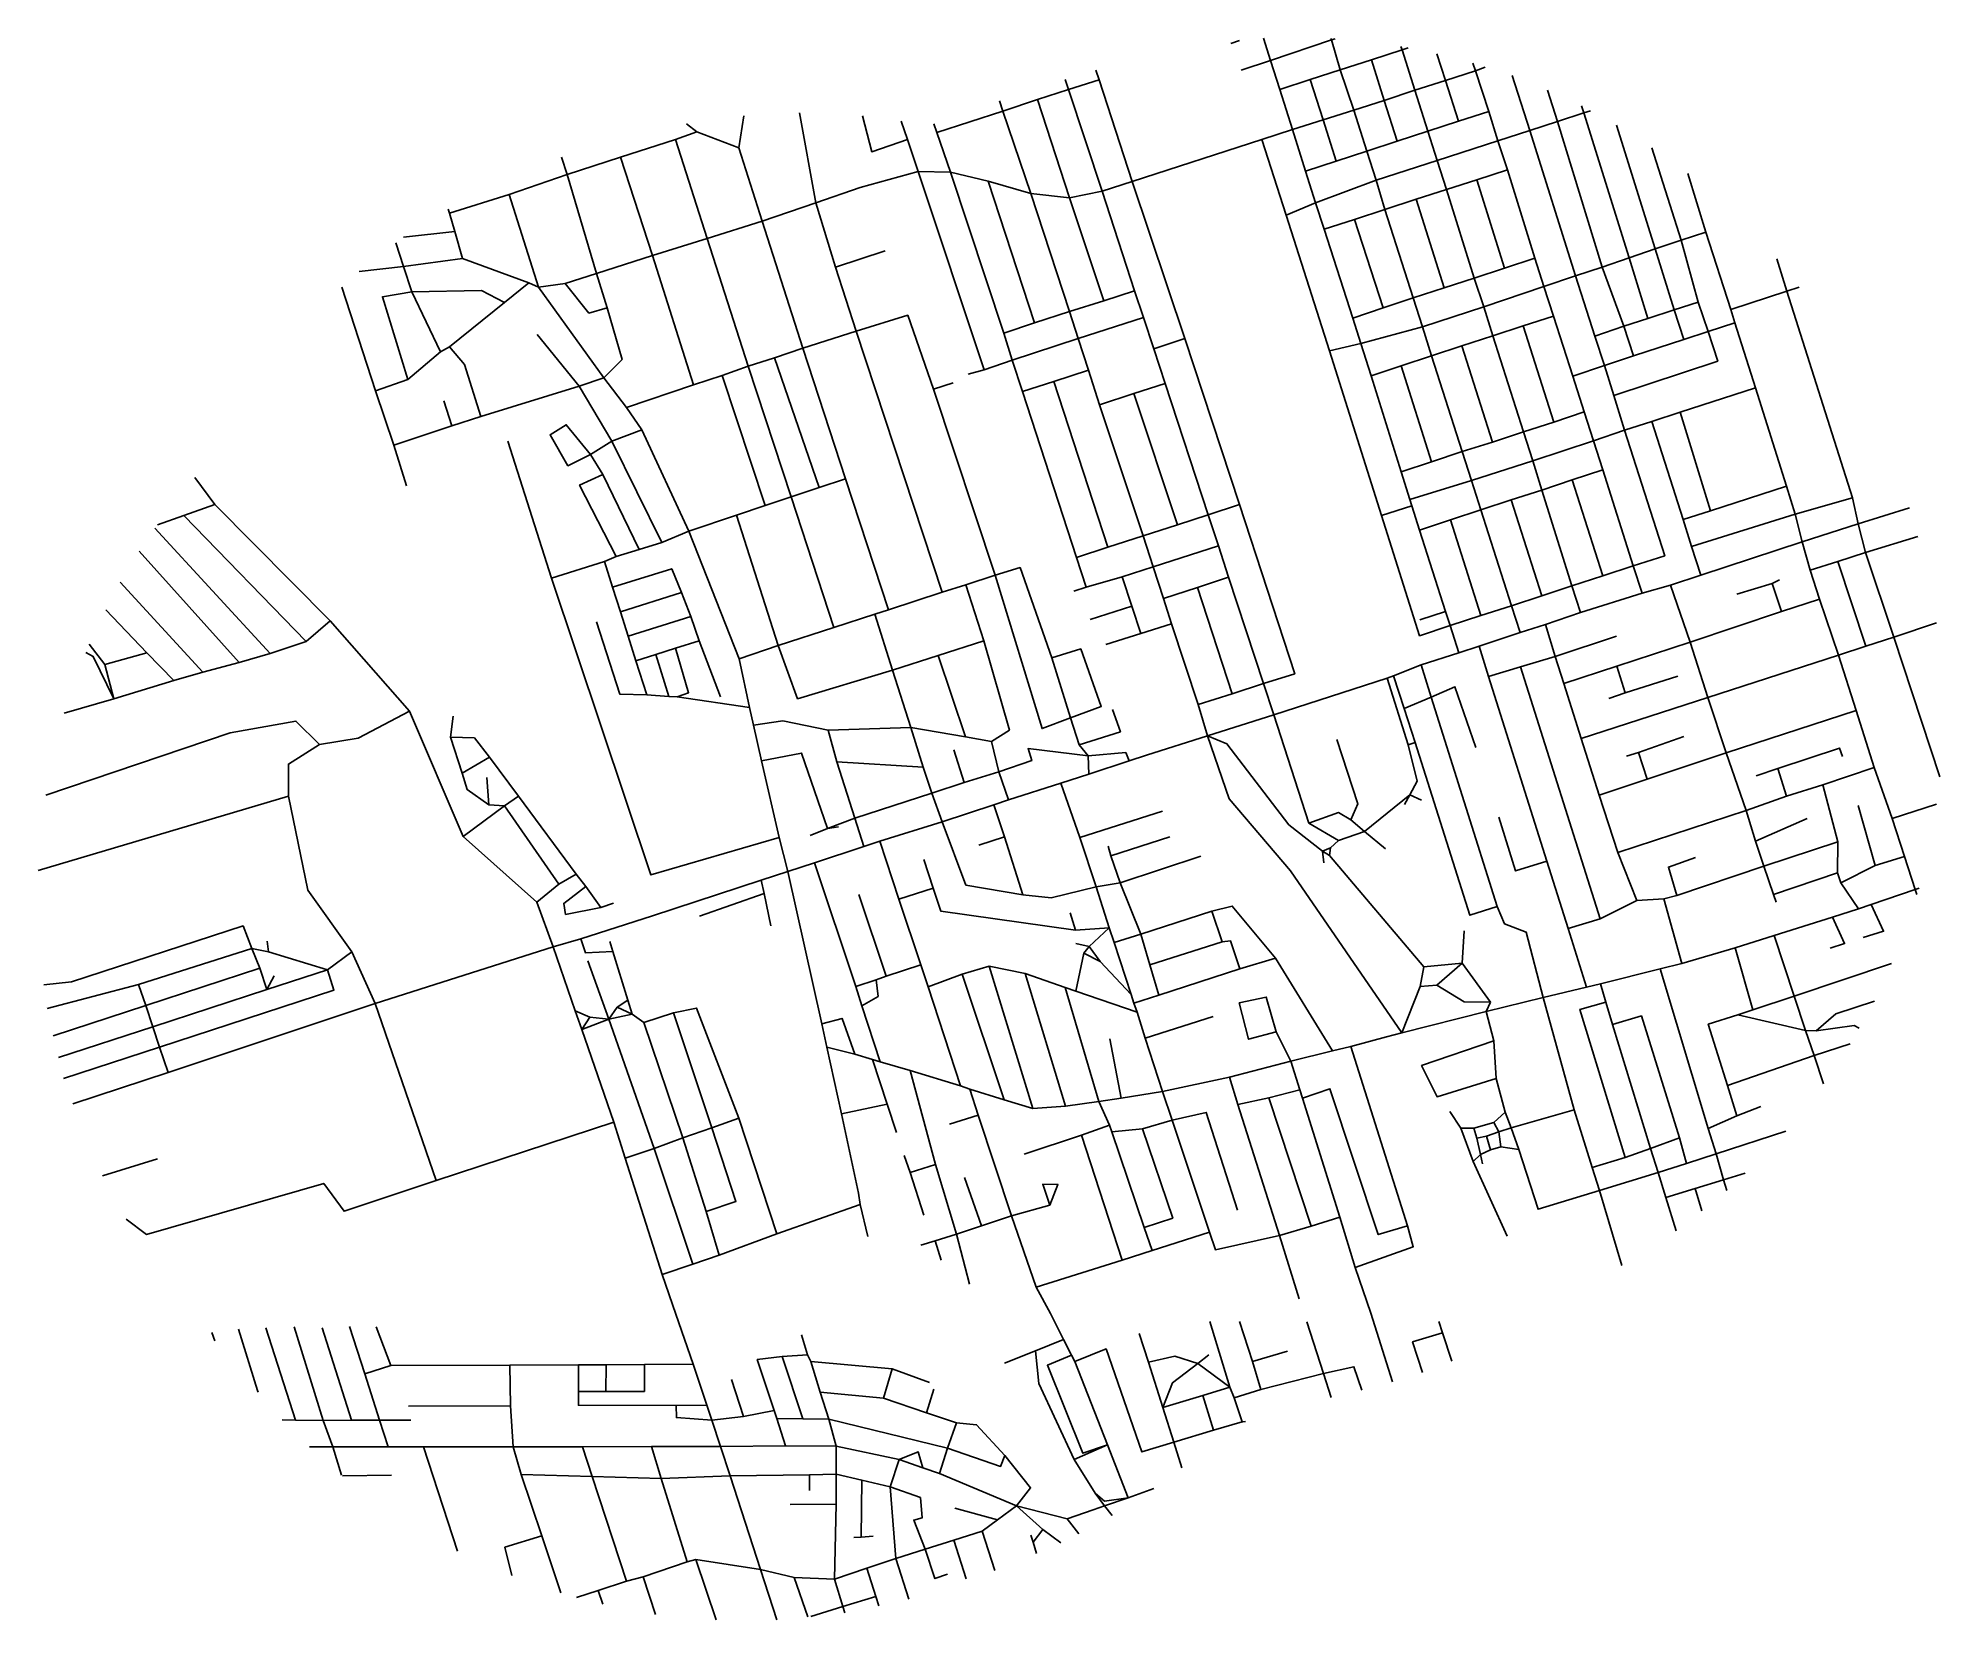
# Model space of a CAD drawing. Header units: metres. Extents: x 622720 to 625716, y 4835583 to 4838076.
import ezdxf

# ---------------------------------------------------------------- set-up
doc = ezdxf.new("R2010")
doc.units = ezdxf.units.M

msp = doc.modelspace()

# ---------------------------------------------------------------- linework, layer by layer
at = {"layer": 'ROADS'}
for points in [[(624661.5, 4838040.5), (624650.4, 4838076.1)], [(624757.2, 4838073.1), (624756.4, 4838075.6)], [(624763.1, 4838074.9), (624757.2, 4838073.1)], [(624612.3, 4838072.3), (624598.7, 4838067.6)], [(624757.2, 4838073.1), (624661.5, 4838040.5)], [(624771.2, 4838026.1), (624757.2, 4838073.1)], [(624868.5, 4838057.3), (624820.3, 4838041.8)], [(624868.5, 4838057.3), (624866.6, 4838062.8)], [(624878.1, 4838060.5), (624868.5, 4838057.3)], [(624888.6, 4837993.7), (624868.5, 4838057.3)], [(624936.8, 4838009.1), (624923.4, 4838051.2)], [(624391.1, 4838010.1), (624386, 4838025.6)], [(624661.5, 4838040.5), (624615.1, 4838025.5)], [(624675.9, 4837994.9), (624661.5, 4838040.5)], [(624771.2, 4838026.1), (624724, 4838010.6)], [(624820.3, 4838041.8), (624771.2, 4838026.1)], [(624792.3, 4837962.3), (624771.2, 4838026.1)], [(624840.6, 4837977.9), (624820.3, 4838041.8)], [(624984.1, 4838024.3), (624936.8, 4838009.1)], [(624984.1, 4838024.3), (624980.1, 4838036.4)], [(624999.5, 4838030.3), (624984.1, 4838024.3)], [(625005.4, 4837960.4), (624984.1, 4838024.3)], [(625069.6, 4837930.4), (625041.8, 4838017.2)], [(624342.9, 4837995), (624294.2, 4837979)], [(624342.9, 4837995), (624337.7, 4838010.7)], [(624342.9, 4837995), (624391.1, 4838010.1)], [(624396, 4837834.6), (624342.9, 4837995)], [(624443.3, 4837849.9), (624391.1, 4838010.1)], [(624724, 4838010.6), (624675.9, 4837994.9)], [(624695.8, 4837931.9), (624675.9, 4837994.9)], [(624744.5, 4837947.2), (624724, 4838010.6)], [(624888.6, 4837993.7), (624840.6, 4837977.9)], [(624936.8, 4838009.1), (624888.6, 4837993.7)], [(624909.2, 4837929.3), (624888.6, 4837993.7)], [(624957.2, 4837944.9), (624936.8, 4838009.1)], [(625113.6, 4837944.5), (625097.6, 4837993.8)], [(623945, 4837816.5), (623919.1, 4837958)], [(624239.8, 4837961.1), (624135.7, 4837927.4)], [(624239.8, 4837961.1), (624234.5, 4837977)], [(624294.2, 4837979), (624239.8, 4837961.1)], [(624283.6, 4837831.1), (624239.8, 4837961.1)], [(624344.6, 4837824.4), (624294.2, 4837979)], [(624792.3, 4837962.3), (624744.5, 4837947.2)], [(624840.6, 4837977.9), (624792.3, 4837962.3)], [(624813.1, 4837897.7), (624792.3, 4837962.3)], [(624860.9, 4837913.5), (624840.6, 4837977.9)], [(625005.4, 4837960.4), (624957.2, 4837944.9)], [(625019.4, 4837914.2), (625005.4, 4837960.4)], [(625155, 4837958), (625113.6, 4837944.5)], [(625155, 4837958), (625151.4, 4837969.2)], [(625165.5, 4837961.4), (625155, 4837958)], [(625226.2, 4837729.7), (625155, 4837958)], [(623757.7, 4837928.4), (623724, 4837916.3)], [(623757.7, 4837928.4), (623741.1, 4837941)], [(623823.8, 4837903.2), (623757.7, 4837928.4)], [(623831.5, 4837953.6), (623823.8, 4837903.2)], [(624089.6, 4837916), (624033, 4837896.9), (624018.7, 4837953.7)], [(624089.6, 4837916), (624079.4, 4837945)], [(624135.7, 4837927.4), (624131.1, 4837941.1)], [(624156.9, 4837864.7), (624135.7, 4837927.4)], [(624695.8, 4837931.9), (624647.8, 4837916.2)], [(624744.5, 4837947.2), (624695.8, 4837931.9)], [(624716.4, 4837866.3), (624695.8, 4837931.9)], [(624764.6, 4837882.3), (624744.5, 4837947.2)], [(624909.2, 4837929.3), (624860.9, 4837913.5)], [(624957.2, 4837944.9), (624909.2, 4837929.3)], [(624924.1, 4837883.1), (624909.2, 4837929.3)], [(625069.6, 4837930.4), (625019.4, 4837914.2)], [(625113.6, 4837944.5), (625069.6, 4837930.4)], [(625141.7, 4837701.2), (625069.6, 4837930.4)], [(625183.7, 4837715.1), (625113.6, 4837944.5)], [(625267.4, 4837744), (625206.5, 4837938.9)], [(623724, 4837916.3), (623637.3, 4837888.2)], [(623773.5, 4837760.3), (623724, 4837916.3)], [(623860.3, 4837787.7), (623823.8, 4837903.2)], [(624106.2, 4837865.9), (624089.6, 4837916)], [(624647.8, 4837916.2), (624443.3, 4837849.9)], [(624685.8, 4837796.8), (624647.8, 4837916.2)], [(624764.6, 4837882.3), (624813.1, 4837897.7)], [(624860.9, 4837913.5), (624813.1, 4837897.7)], [(624827.6, 4837851.9), (624813.1, 4837897.7)], [(625019.4, 4837914.2), (624924.1, 4837883.1)], [(625034.6, 4837868.6), (625019.4, 4837914.2)], [(625308.1, 4837757.4), (625262.3, 4837903.1)], [(623553.3, 4837861.3), (623544.2, 4837888.3)], [(623637.3, 4837888.2), (623553.3, 4837861.3)], [(623687.4, 4837733.4), (623637.3, 4837888.2)], [(624106.2, 4837865.9), (624014.9, 4837840.7)], [(624210.2, 4837553.5), (624106.2, 4837865.9)], [(624156.9, 4837864.7), (624106.2, 4837865.9)], [(624240.9, 4837611), (624156.9, 4837864.7)], [(624216.6, 4837850.8), (624156.9, 4837864.7)], [(624716.4, 4837866.3), (624764.6, 4837882.3)], [(624732.4, 4837816.5), (624716.4, 4837866.3)], [(624924.1, 4837883.1), (624827.6, 4837851.9)], [(624938.6, 4837837.2), (624924.1, 4837883.1)], [(625034.6, 4837868.6), (624986.4, 4837852.8)], [(625077.8, 4837729), (625034.6, 4837868.6)], [(623553.3, 4837861.3), (623461.9, 4837829.6)], [(623599.6, 4837705.2), (623553.3, 4837861.3)], [(623945, 4837816.5), (624014.9, 4837840.7)], [(624289.7, 4837627.2), (624216.6, 4837850.8)], [(624283.6, 4837831.1), (624216.6, 4837850.8)], [(624396, 4837834.6), (624344.6, 4837824.4)], [(624443.3, 4837849.9), (624396, 4837834.6)], [(624447, 4837678), (624396, 4837834.6)], [(624526.4, 4837602.5), (624443.3, 4837849.9)], [(624827.6, 4837851.9), (624732.4, 4837816.5)], [(624841.4, 4837806), (624827.6, 4837851.9)], [(624938.6, 4837837.2), (624890.5, 4837822.3)], [(624986.4, 4837852.8), (624938.6, 4837837.2)], [(624981.9, 4837697.7), (624938.6, 4837837.2)], [(625029.8, 4837713.4), (624986.4, 4837852.8)], [(625347.2, 4837770.3), (625318.8, 4837862.5)], [(623367.6, 4837800.2), (623365.5, 4837806.6)], [(623461.9, 4837829.6), (623367.6, 4837800.2)], [(623508, 4837683.4), (623461.9, 4837829.6)], [(623945, 4837816.5), (623860.3, 4837787.7)], [(623975.9, 4837715.2), (623945, 4837816.5)], [(624344.5, 4837645), (624283.6, 4837831.1)], [(624344.6, 4837824.4), (624283.6, 4837831.1)], [(624398.5, 4837662.2), (624344.6, 4837824.4)], [(624685.8, 4837796.8), (624732.4, 4837816.5)], [(624745.8, 4837774.8), (624732.4, 4837816.5)], [(624841.4, 4837806), (624793.8, 4837790.4)], [(624890.5, 4837822.3), (624841.4, 4837806)], [(624885.8, 4837666.8), (624841.4, 4837806)], [(624935, 4837682.7), (624890.5, 4837822.3)], [(623376.1, 4837771.1), (623367.6, 4837800.2)], [(623860.3, 4837787.7), (623773.5, 4837760.3)], [(623924.4, 4837587.2), (623860.3, 4837787.7)], [(624754.3, 4837583.4), (624685.8, 4837796.8)], [(624793.8, 4837790.4), (624745.8, 4837774.8)], [(624790.9, 4837634.6), (624745.8, 4837774.8)], [(624839, 4837650.9), (624793.8, 4837790.4)], [(623295.4, 4837716.1), (623283.2, 4837753.2)], [(623295.2, 4837762.4), (623376.1, 4837771.1)], [(623388.5, 4837728.9), (623376.1, 4837771.1)], [(623773.5, 4837760.3), (623687.4, 4837733.4)], [(623838.3, 4837558.8), (623773.5, 4837760.3)], [(625308.1, 4837757.4), (625267.4, 4837744)], [(625347.2, 4837770.3), (625308.1, 4837757.4)], [(625335, 4837659.8), (625308.1, 4837757.4)], [(625386.3, 4837648.6), (625347.2, 4837770.3)], [(623295.4, 4837716.1), (623225.2, 4837708.2)], [(623388.5, 4837728.9), (623295.4, 4837716.1)], [(623308.5, 4837676.3), (623295.4, 4837716.1)], [(623492.8, 4837690.3), (623388.5, 4837728.9)], [(623687.4, 4837733.4), (623599.6, 4837705.2)], [(623752, 4837529.8), (623687.4, 4837733.4)], [(624054.2, 4837740.8), (623975.9, 4837715.2)], [(624008.3, 4837614.1), (623975.9, 4837715.2)], [(625077.8, 4837729), (625029.8, 4837713.4)], [(625091.7, 4837684.7), (625077.8, 4837729)], [(625183.7, 4837715.1), (625141.7, 4837701.2)], [(625226.2, 4837729.7), (625183.7, 4837715.1)], [(625217.9, 4837622), (625183.7, 4837715.1)], [(625267.4, 4837744), (625226.2, 4837729.7)], [(625255.8, 4837634.3), (625226.2, 4837729.7)], [(625297.3, 4837647.7), (625267.4, 4837744)], [(625474.5, 4837677.3), (625459.1, 4837728.3)], [(623492.8, 4837690.3), (623454.3, 4837659.3)], [(623508, 4837683.4), (623492.8, 4837690.3)], [(623550.1, 4837689.5), (623508, 4837683.4)], [(623599.6, 4837705.2), (623550.1, 4837689.5)], [(623550.1, 4837689.5), (623587.4, 4837642.8), (623616.1, 4837650.9)], [(623616.1, 4837650.9), (623599.6, 4837705.2)], [(624981.9, 4837697.7), (624935, 4837682.7)], [(625029.8, 4837713.4), (624981.9, 4837697.7)], [(624997.4, 4837652.7), (624981.9, 4837697.7)], [(625091.7, 4837684.7), (624997.4, 4837652.7)], [(625141.7, 4837701.2), (625091.7, 4837684.7)], [(625106.9, 4837638), (625091.7, 4837684.7)], [(625172.5, 4837606.3), (625141.7, 4837701.2)], [(623251, 4837520.4), (623197.9, 4837683.7)], [(623302, 4837537.9), (623262, 4837668.5), (623308.5, 4837676.3)], [(623308.5, 4837676.3), (623418.1, 4837678.1), (623454.3, 4837659.3)], [(623353.5, 4837581.4), (623308.5, 4837676.3)], [(623454.3, 4837659.3), (623367.7, 4837589.5)], [(623611.1, 4837540.8), (623508, 4837683.4)], [(624398.5, 4837662.2), (624344.5, 4837645)], [(624447, 4837678), (624398.5, 4837662.2)], [(624461.4, 4837635.7), (624447, 4837678)], [(624885.8, 4837666.8), (624839, 4837650.9)], [(624935, 4837682.7), (624885.8, 4837666.8)], [(624901, 4837621.1), (624885.8, 4837666.8)], [(625297.3, 4837647.7), (625335, 4837659.8)], [(625350.9, 4837613.6), (625335, 4837659.8)], [(625474.5, 4837677.3), (625386.3, 4837648.6)], [(625494.4, 4837683.5), (625474.5, 4837677.3)], [(625578.1, 4837351.8), (625474.5, 4837677.3)], [(623611.1, 4837540.8), (623639.7, 4837569.6), (623616.1, 4837650.9)], [(624130.2, 4837523), (624089.8, 4837639.4), (624008.3, 4837614.1)], [(624289.7, 4837627.2), (624240.9, 4837611)], [(624344.5, 4837645), (624289.7, 4837627.2)], [(624358.2, 4837602.4), (624344.5, 4837645)], [(624461.4, 4837635.7), (624358.2, 4837602.4)], [(624477.5, 4837586.4), (624461.4, 4837635.7)], [(624839, 4837650.9), (624790.9, 4837634.6)], [(624803.8, 4837594.7), (624790.9, 4837634.6)], [(624997.4, 4837652.7), (624901, 4837621.1)], [(625011.6, 4837606.7), (624997.4, 4837652.7)], [(625106.9, 4837638), (625059.4, 4837622.5)], [(625137.8, 4837543.1), (625106.9, 4837638)], [(625255.8, 4837634.3), (625217.9, 4837622)], [(625297.3, 4837647.7), (625255.8, 4837634.3)], [(625312.4, 4837601.3), (625297.3, 4837647.7)], [(625392.8, 4837627.4), (625350.9, 4837613.6)], [(625392.8, 4837627.4), (625386.3, 4837648.6)], [(625425.2, 4837524.7), (625392.8, 4837627.4)], [(623572, 4837527.7), (623505.8, 4837608.8)], [(624008.3, 4837614.1), (623924.4, 4837587.2)], [(624144.1, 4837202.8), (624008.3, 4837614.1)], [(624254.4, 4837568.4), (624240.9, 4837611)], [(624358.2, 4837602.4), (624254.4, 4837568.4)], [(624374.6, 4837552.9), (624358.2, 4837602.4)], [(624526.4, 4837602.5), (624477.5, 4837586.4)], [(624612.2, 4837341.1), (624526.4, 4837602.5)], [(624901, 4837621.1), (624803.8, 4837594.7)], [(624914.8, 4837575.4), (624901, 4837621.1)], [(625011.6, 4837606.7), (624962.6, 4837590.9)], [(625059.4, 4837622.5), (625011.6, 4837606.7)], [(625059.7, 4837455.6), (625011.6, 4837606.7)], [(625107.7, 4837471), (625059.4, 4837622.5)], [(625217.9, 4837622), (625172.5, 4837606.3)], [(625187.5, 4837559.9), (625172.5, 4837606.3)], [(625350.9, 4837613.6), (625365.8, 4837567), (625202.1, 4837512.6)], [(625233.3, 4837575.1), (625217.9, 4837622)], [(625312.4, 4837601.3), (625233.3, 4837575.1)], [(625350.9, 4837613.6), (625312.4, 4837601.3)], [(623353.5, 4837581.4), (623302, 4837537.9)], [(623367.7, 4837589.5), (623353.5, 4837581.4)], [(623417.2, 4837479.7), (623391.5, 4837561.8), (623367.7, 4837589.5)], [(623879.6, 4837572), (623838.3, 4837558.8)], [(623924.4, 4837587.2), (623879.6, 4837572)], [(623950.2, 4837367.7), (623879.6, 4837572)], [(623991.8, 4837381.7), (623924.4, 4837587.2)], [(624254.4, 4837568.4), (624210.2, 4837553.5)], [(624270.6, 4837519.4), (624254.4, 4837568.4)], [(624495.5, 4837531.8), (624477.5, 4837586.4)], [(624803.8, 4837594.7), (624754.3, 4837583.4)], [(624836.4, 4837323.6), (624754.3, 4837583.4)], [(624819.7, 4837543.7), (624803.8, 4837594.7)], [(624914.8, 4837575.4), (624867.3, 4837559.5)], [(624962.6, 4837590.9), (624914.8, 4837575.4)], [(624963.4, 4837424.5), (624914.8, 4837575.4)], [(625011.1, 4837439.4), (624962.6, 4837590.9)], [(625233.3, 4837575.1), (625187.5, 4837559.9)], [(623302, 4837537.9), (623251, 4837520.4)], [(623611.1, 4837540.8), (623572, 4837527.7)], [(623646.8, 4837493.7), (623611.1, 4837540.8)], [(623797.6, 4837544.6), (623752, 4837529.8)], [(623838.3, 4837558.8), (623797.6, 4837544.6)], [(623865, 4837339.6), (623797.6, 4837544.6)], [(623906, 4837353.4), (623838.3, 4837558.8)], [(624210.2, 4837553.5), (624185.2, 4837546.3)], [(624319.9, 4837535.1), (624270.6, 4837519.4)], [(624374.6, 4837552.9), (624319.9, 4837535.1)], [(624405.1, 4837273.6), (624319.9, 4837535.1)], [(624392, 4837498.3), (624374.6, 4837552.9)], [(624867.3, 4837559.5), (624819.7, 4837543.7)], [(624867.1, 4837392.4), (624819.7, 4837543.7)], [(624914.8, 4837408.4), (624867.3, 4837559.5)], [(625187.5, 4837559.9), (625137.8, 4837543.1)], [(625155.2, 4837487.1), (625137.8, 4837543.1)], [(625202.1, 4837512.6), (625187.5, 4837559.9)], [(623280.1, 4837434.8), (623251, 4837520.4)], [(623572, 4837527.7), (623417.2, 4837479.7)], [(623623.7, 4837440.8), (623572, 4837527.7)], [(623752, 4837529.8), (623646.8, 4837493.7)], [(624130.2, 4837523), (624161.1, 4837532.8)], [(624227.7, 4837229.7), (624130.2, 4837523)], [(624355.6, 4837257.6), (624270.6, 4837519.4)], [(624446, 4837515.9), (624392, 4837498.3)], [(624495.5, 4837531.8), (624446, 4837515.9)], [(624514.7, 4837309.1), (624446, 4837515.9)], [(624562.9, 4837325), (624495.5, 4837531.8)], [(625218.9, 4837458.2), (625202.1, 4837512.6)], [(625425.2, 4837524.7), (625306.5, 4837486.7)], [(625474, 4837370.2), (625425.2, 4837524.7)], [(623371.6, 4837464.8), (623359.1, 4837504.5)], [(623417.2, 4837479.7), (623371.6, 4837464.8)], [(623670.9, 4837458.6), (623646.8, 4837493.7)], [(624460.4, 4837291.8), (624392, 4837498.3)], [(625155.2, 4837487.1), (625107.7, 4837471)], [(625170.2, 4837441.3), (625155.2, 4837487.1)], [(625306.5, 4837486.7), (625262.1, 4837472)], [(625354.7, 4837331.3), (625306.5, 4837486.7)], [(623371.6, 4837464.8), (623280.1, 4837434.8)], [(623589.9, 4837420.1), (623554.3, 4837402.1), (623526.2, 4837450.9), (623551.6, 4837466.8), (623589.9, 4837420.1)], [(623623.7, 4837440.8), (623670.9, 4837458.6)], [(623745.1, 4837298.9), (623670.9, 4837458.6)], [(625059.7, 4837455.6), (625011.1, 4837439.4)], [(625107.7, 4837471), (625059.7, 4837455.6)], [(625074.4, 4837409.8), (625059.7, 4837455.6)], [(625218.9, 4837458.2), (625170.2, 4837441.3)], [(625262.1, 4837472), (625218.9, 4837458.2)], [(625232.9, 4837244.4), (625282.5, 4837260.3), (625218.9, 4837458.2)], [(625311.6, 4837317.6), (625262.1, 4837472)], [(623300.2, 4837370.4), (623280.1, 4837434.8)], [(623528.4, 4837225), (623459.5, 4837440.9)], [(623589.9, 4837420.1), (623623.7, 4837440.8)], [(623609.2, 4837388.2), (623589.9, 4837420.1)], [(623702.4, 4837281.4), (623623.7, 4837440.8)], [(624963.4, 4837424.5), (624914.8, 4837408.4)], [(625011.1, 4837439.4), (624963.4, 4837424.5)], [(624978.1, 4837378.7), (624963.4, 4837424.5)], [(625170.2, 4837441.3), (625074.4, 4837409.8)], [(625184.9, 4837395.5), (625170.2, 4837441.3)], [(623630.5, 4837258.9), (623572.8, 4837371.7), (623609.2, 4837388.2)], [(623666.4, 4837270.2), (623609.2, 4837388.2)], [(624914.8, 4837408.4), (624867.1, 4837392.4)], [(624880.7, 4837349.1), (624867.1, 4837392.4)], [(625074.4, 4837409.8), (624978.1, 4837378.7)], [(625088.8, 4837363.6), (625074.4, 4837409.8)], [(625184.9, 4837395.5), (625136.8, 4837379.7)], [(625232.9, 4837244.4), (625184.9, 4837395.5)], [(622998.2, 4837341.2), (622966.7, 4837383.4)], [(623950.2, 4837367.7), (623906, 4837353.4)], [(623991.8, 4837381.7), (623950.2, 4837367.7)], [(624059.6, 4837175.2), (623991.8, 4837381.7)], [(624978.1, 4837378.7), (624880.7, 4837349.1)], [(624992.6, 4837332.5), (624978.1, 4837378.7)], [(625088.8, 4837363.6), (625040.6, 4837348.2)], [(625136.8, 4837379.7), (625088.8, 4837363.6)], [(625136.2, 4837212.9), (625088.8, 4837363.6)], [(625184.8, 4837228.9), (625136.8, 4837379.7)], [(625474, 4837370.2), (625354.7, 4837331.3)], [(625487.9, 4837325.9), (625474, 4837370.2)], [(622998.2, 4837341.2), (622949.4, 4837323.9)], [(623179.7, 4837157.8), (622998.2, 4837341.2)], [(623865, 4837339.6), (623820, 4837324.5)], [(623906, 4837353.4), (623865, 4837339.6)], [(623973.2, 4837147.3), (623906, 4837353.4)], [(624562.9, 4837325), (624514.7, 4837309.1)], [(624612.2, 4837341.1), (624562.9, 4837325)], [(624579.1, 4837276), (624562.9, 4837325)], [(624650.4, 4837059.2), (624699.5, 4837074.4), (624612.2, 4837341.1)], [(624883.9, 4837339.1), (624836.4, 4837323.6)], [(624883.9, 4837339.1), (624880.7, 4837349.1)], [(624896, 4837300.9), (624883.9, 4837339.1)], [(624992.6, 4837332.5), (624944.6, 4837316.8)], [(625040.6, 4837348.2), (624992.6, 4837332.5)], [(625040.7, 4837181.5), (624992.6, 4837332.5)], [(625088.7, 4837197.2), (625040.6, 4837348.2)], [(625354.7, 4837331.3), (625311.6, 4837317.6)], [(625487.9, 4837325.9), (625324.6, 4837275)], [(625578.1, 4837351.8), (625487.9, 4837325.9)], [(625498.8, 4837282.1), (625487.9, 4837325.9)], [(625587.3, 4837310.4), (625578.1, 4837351.8)], [(625668, 4837335.7), (625587.3, 4837310.4)], [(623085.5, 4837106.2), (622903.6, 4837303.9)], [(622949.4, 4837323.9), (622907.5, 4837309.1)], [(623142.1, 4837125.1), (622949.4, 4837323.9)], [(623745.1, 4837298.9), (623702.4, 4837281.4)], [(623820, 4837324.5), (623745.1, 4837298.9)], [(623824, 4837098.1), (623745.1, 4837298.9)], [(623885.6, 4837119), (623820, 4837324.5)], [(624514.7, 4837309.1), (624460.4, 4837291.8)], [(624944.4, 4837150.3), (624896.1, 4837134.4), (624836.4, 4837323.6)], [(624944.6, 4837316.8), (624896, 4837300.9)], [(624937, 4837172.5), (624896, 4837300.9)], [(624992.4, 4837166), (624944.6, 4837316.8)], [(625324.6, 4837275), (625311.6, 4837317.6)], [(625587.3, 4837310.4), (625498.8, 4837282.1)], [(625598.8, 4837265.5), (625587.3, 4837310.4)], [(623036.6, 4837092.3), (622879, 4837267.3)], [(623666.4, 4837270.2), (623630.5, 4837258.9)], [(623702.4, 4837281.4), (623666.4, 4837270.2)], [(624405.1, 4837273.6), (624355.6, 4837257.6)], [(624460.4, 4837291.8), (624405.1, 4837273.6)], [(624476.4, 4837242.8), (624460.4, 4837291.8)], [(624579.1, 4837276), (624476.4, 4837242.8)], [(624595.2, 4837226.5), (624579.1, 4837276)], [(625339.2, 4837229.6), (625324.6, 4837275)], [(625498.8, 4837282.1), (625339.2, 4837229.6)], [(625511.5, 4837237.7), (625498.8, 4837282.1)], [(625598.8, 4837265.5), (625554.9, 4837251.4)], [(625681, 4837290.7), (625598.8, 4837265.5)], [(625643.2, 4837132.2), (625598.8, 4837265.5)], [(623612, 4837251.2), (623528.4, 4837225)], [(623630.5, 4837258.9), (623612, 4837251.2)], [(623612, 4837251.2), (623624.6, 4837210.8)], [(623624.6, 4837210.8), (623717.9, 4837239.9), (623733.3, 4837202.3)], [(624316.6, 4837099.6), (624266.8, 4837241.6), (624227.7, 4837229.7)], [(624371.1, 4837210.6), (624355.6, 4837257.6)], [(624476.4, 4837242.8), (624427.7, 4837226.9)], [(624492.7, 4837193.1), (624476.4, 4837242.8)], [(625232.9, 4837244.4), (625184.8, 4837228.9)], [(625246.7, 4837201.5), (625232.9, 4837244.4)], [(625554.9, 4837251.4), (625511.5, 4837237.7)], [(625526.4, 4837191.9), (625511.5, 4837237.7)], [(625599, 4837117.7), (625554.9, 4837251.4)], [(622979.2, 4837077.1), (622849.1, 4837218.7)], [(623887.2, 4836816.6), (623685.2, 4836757.5), (623528.4, 4837225)], [(623624.6, 4837210.8), (623637, 4837171.9)], [(624181.5, 4837214.7), (624144.1, 4837202.8)], [(624227.7, 4837229.7), (624181.5, 4837214.7)], [(624209.7, 4837126.1), (624181.5, 4837214.7)], [(624346.4, 4837004.9), (624301.4, 4836988.1), (624227.7, 4837229.7)], [(624371.1, 4837210.6), (624351.6, 4837204.4)], [(624427.7, 4837226.9), (624371.1, 4837210.6)], [(624442.7, 4837181), (624427.7, 4837226.9)], [(624546.1, 4837210.5), (624492.7, 4837193.1)], [(624595.2, 4837226.5), (624546.1, 4837210.5)], [(624600.8, 4837042.9), (624546.1, 4837210.5)], [(624650.4, 4837059.2), (624595.2, 4837226.5)], [(625136.2, 4837212.9), (625088.7, 4837197.2)], [(625184.8, 4837228.9), (625136.2, 4837212.9)], [(625149.9, 4837170.9), (625136.2, 4837212.9)], [(625291.6, 4837214), (625246.7, 4837201.5)], [(625339.2, 4837229.6), (625291.6, 4837214)], [(625322.4, 4837124.4), (625291.6, 4837214)], [(625451.6, 4837216.8), (625396, 4837199.7)], [(625451.6, 4837216.8), (625463.2, 4837222.5)], [(625466.4, 4837172.4), (625451.6, 4837216.8)], [(623637, 4837171.9), (623733.3, 4837202.3)], [(623733.3, 4837202.3), (623747.9, 4837164.6)], [(624144.1, 4837202.8), (624059.6, 4837175.2)], [(624442.7, 4837181), (624377.2, 4837159.9)], [(624456.9, 4837137.9), (624442.7, 4837181)], [(624505.5, 4837153.2), (624492.7, 4837193.1)], [(625040.7, 4837181.5), (624992.4, 4837166)], [(625088.7, 4837197.2), (625040.7, 4837181.5)], [(625054.7, 4837139.3), (625040.7, 4837181.5)], [(625246.7, 4837201.5), (625149.9, 4837170.9)], [(625526.4, 4837191.9), (625466.4, 4837172.4)], [(625556.4, 4837103.7), (625526.4, 4837191.9)], [(622891, 4837107.5), (622826.3, 4837175.2)], [(623179.7, 4837157.8), (623142.1, 4837125.1)], [(623304.7, 4837015.3), (623179.7, 4837157.8)], [(623678.7, 4837041.1), (623636.1, 4837042.4), (623599.2, 4837156.3)], [(623637, 4837171.9), (623649.3, 4837133.4)], [(623649.3, 4837133.4), (623747.9, 4837164.6)], [(623747.9, 4837164.6), (623761.2, 4837126.3)], [(623973.2, 4837147.3), (623885.6, 4837119)], [(624037.9, 4837168.1), (623973.2, 4837147.3)], [(624059.6, 4837175.2), (624037.9, 4837168.1)], [(624065.5, 4837079.8), (624037.9, 4837168.1)], [(624505.5, 4837153.2), (624456.9, 4837137.9)], [(624547.3, 4837025.8), (624505.5, 4837153.2)], [(624937, 4837172.5), (624896.7, 4837159.6)], [(624944.4, 4837150.3), (624937, 4837172.5)], [(624992.4, 4837166), (624944.4, 4837150.3)], [(624957.8, 4837107.4), (624944.4, 4837150.3)], [(625094.4, 4837152.1), (625054.7, 4837139.3)], [(625149.9, 4837170.9), (625094.4, 4837152.1)], [(625109.9, 4837101.7), (625094.4, 4837152.1)], [(625466.4, 4837172.4), (625322.4, 4837124.4)], [(625710.5, 4837154.6), (625643.2, 4837132.2)], [(622800.1, 4837121.2), (622825, 4837088.9)], [(623142.1, 4837125.1), (623085.5, 4837106.2)], [(623649.3, 4837133.4), (623661.6, 4837094.8)], [(623723.9, 4837114.6), (623761.2, 4837126.3)], [(623761.2, 4837126.3), (623794.6, 4837038.2)], [(623885.6, 4837119), (623824, 4837098.1)], [(624065.5, 4837079.8), (623916.3, 4837035), (623885.6, 4837119)], [(624209.7, 4837126.1), (624137.9, 4837103.2)], [(624221.8, 4836967.5), (624249.8, 4836985.3), (624209.7, 4837126.1)], [(624456.9, 4837137.9), (624401.7, 4837120.4)], [(624989.9, 4837117.8), (624957.8, 4837107.4)], [(625054.7, 4837139.3), (624989.9, 4837117.8)], [(625004.5, 4837070.1), (624989.9, 4837117.8)], [(625109.9, 4837101.7), (625206.3, 4837133.6)], [(625322.4, 4837124.4), (625206.8, 4837086.5)], [(625350.4, 4837037.1), (625322.4, 4837124.4)], [(625599, 4837117.7), (625556.4, 4837103.7)], [(625643.2, 4837132.2), (625599, 4837117.7)], [(625716, 4836912.2), (625643.2, 4837132.2)], [(622839, 4837034.7), (622806.5, 4837101.8), (622794.6, 4837108)], [(622825, 4837088.9), (622891, 4837107.5)], [(622825, 4837088.9), (622839, 4837034.7)], [(622933.4, 4837063.7), (622891, 4837107.5)], [(623036.6, 4837092.3), (622979.2, 4837077.1)], [(623085.5, 4837106.2), (623036.6, 4837092.3)], [(623661.6, 4837094.8), (623692.8, 4837104.7)], [(623661.6, 4837094.8), (623678.7, 4837041.1)], [(623692.8, 4837104.7), (623723.9, 4837114.6)], [(623692.8, 4837104.7), (623713.4, 4837038.8)], [(623723.9, 4837114.6), (623744.4, 4837044.4), (623726.6, 4837037.9)], [(623840.6, 4837021.3), (623824, 4837098.1)], [(624137.9, 4837103.2), (624065.5, 4837079.8)], [(624180.6, 4836975.2), (624137.9, 4837103.2)], [(624316.6, 4837099.6), (624362.2, 4837113.5), (624394.6, 4837023), (624346.4, 4837004.9)], [(624346.4, 4837004.9), (624316.6, 4837099.6)], [(624898.5, 4837088.4), (624855.3, 4837070.9)], [(624957.8, 4837107.4), (624898.5, 4837088.4)], [(624914.2, 4837037.7), (624898.5, 4837088.4)], [(625109.9, 4837101.7), (625055.1, 4837085.2)], [(625123.2, 4837059), (625109.9, 4837101.7)], [(625206.8, 4837086.5), (625123.2, 4837059)], [(625206.8, 4837086.5), (625220.1, 4837044.2)], [(625556.4, 4837103.7), (625350.4, 4837037.1)], [(625584, 4837016.6), (625556.4, 4837103.7)], [(622933.4, 4837063.7), (622839, 4837034.7)], [(622979.2, 4837077.1), (622933.4, 4837063.7)], [(624094.5, 4836989.8), (624065.5, 4837079.8)], [(624650.4, 4837059.2), (624600.8, 4837042.9)], [(624666.5, 4837009.9), (624650.4, 4837059.2)], [(624845.2, 4837067.7), (624666.5, 4837009.9)], [(624855.3, 4837070.9), (624845.2, 4837067.7)], [(624845.2, 4837067.7), (624877.9, 4836962.4)], [(624872.1, 4837019.8), (624855.3, 4837070.9)], [(625055.1, 4837085.2), (625004.5, 4837070.1)], [(625096.4, 4836779.3), (625004.5, 4837070.1)], [(625180.8, 4836688.2), (625055.1, 4837085.2)], [(625150.6, 4836972.2), (625123.2, 4837059)], [(625220.1, 4837044.2), (625302.9, 4837070.5)], [(622839, 4837034.7), (622760.5, 4837012.3)], [(623713.4, 4837038.8), (623678.7, 4837041.1)], [(623726.6, 4837037.9), (623713.4, 4837038.8)], [(623840.6, 4837021.3), (623726.6, 4837037.9)], [(624600.8, 4837042.9), (624547.3, 4837025.8)], [(624562.2, 4836976.8), (624547.3, 4837025.8)], [(624872.1, 4837019.8), (624914.2, 4837037.7)], [(624914.2, 4837037.7), (624951.7, 4837053.9), (624985, 4836958.3)], [(625018.4, 4836707.6), (624914.2, 4837037.7)], [(625350.4, 4837037.1), (625150.6, 4836972.2)], [(625220.1, 4837044.2), (625194.5, 4837035.4)], [(625379.2, 4836950), (625350.4, 4837037.1)], [(622731.6, 4836883.3), (623022.4, 4836981.1), (623125.9, 4836999.7), (623162.8, 4836962.9)], [(623162.8, 4836962.9), (623224, 4836973), (623304.7, 4837015.3)], [(623389.2, 4836818.2), (623304.7, 4837015.3)], [(623369.1, 4836974.3), (623373.6, 4837007.4)], [(623846.7, 4836993.4), (623840.6, 4837021.3)], [(623964.6, 4836985.4), (623892.7, 4837000.4), (623846.7, 4836993.4)], [(624359.9, 4836962.4), (624346.4, 4837004.9)], [(624359.9, 4836962.4), (624424.7, 4836983.1), (624412.2, 4837017.9)], [(624666.5, 4837009.9), (624562.2, 4836976.8)], [(624721.5, 4836838.9), (624666.5, 4837009.9)], [(624889, 4836966.1), (624872.1, 4837019.8)], [(625584, 4837016.6), (625379.2, 4836950)], [(625612.5, 4836926.6), (625584, 4837016.6)], [(623369.1, 4836974.3), (623387.7, 4836918)], [(623430.7, 4836943.2), (623407, 4836973.3), (623369.1, 4836974.3)], [(623859.4, 4836937.3), (623846.7, 4836993.4)], [(624094.5, 4836989.8), (623964.6, 4836985.4)], [(623978, 4836935.4), (623964.6, 4836985.4)], [(624114.2, 4836927.4), (624094.5, 4836989.8)], [(624180.6, 4836975.2), (624094.5, 4836989.8)], [(624221.8, 4836967.5), (624180.6, 4836975.2)], [(624233.2, 4836920), (624221.8, 4836967.5)], [(624562.2, 4836976.8), (624465.8, 4836946.2)], [(624868.3, 4836508.8), (624692.8, 4836763.8), (624595.9, 4836877.4), (624562.2, 4836976.8)], [(624743.1, 4836795.1), (624690.2, 4836836.2), (624592.5, 4836964.2), (624562.2, 4836976.8)], [(624787.8, 4836844.1), (624798.8, 4836869.4), (624765.8, 4836970.7)], [(624877.9, 4836962.4), (624889, 4836966.1)], [(625018.4, 4836707.6), (624975.2, 4836693.9), (624889, 4836966.1)], [(625179.3, 4836883.3), (625150.6, 4836972.2)], [(625240.8, 4836950.5), (625312.3, 4836975.4)], [(623113.9, 4836881.4), (623114.1, 4836932), (623162.8, 4836962.9)], [(623430.7, 4836943.2), (623387.7, 4836918)], [(623476.3, 4836881.5), (623430.7, 4836943.2)], [(623859.4, 4836937.3), (623922.4, 4836949.4), (623963.3, 4836830.3)], [(623887.2, 4836816.6), (623859.4, 4836937.3)], [(624178.7, 4836902.9), (624162.6, 4836954.5)], [(624233.2, 4836920), (624285.1, 4836937.6), (624279.4, 4836956.5), (624374, 4836944.8)], [(624374, 4836944.8), (624359.9, 4836962.4)], [(624438.6, 4836937.4), (624433.1, 4836950.4), (624374, 4836944.8)], [(624375, 4836916.1), (624374, 4836944.8)], [(624438.6, 4836937.4), (624375, 4836916.1)], [(624465.8, 4836946.2), (624438.6, 4836937.4)], [(624877.9, 4836962.4), (624892.2, 4836905.3), (624880.8, 4836883.4)], [(625240.8, 4836950.5), (625222, 4836944.6)], [(625254.7, 4836908.5), (625240.8, 4836950.5)], [(625379.2, 4836950), (625254.7, 4836908.5)], [(625410.6, 4836859), (625379.2, 4836950)], [(625460.5, 4836924.9), (625557.8, 4836957.2), (625562.4, 4836943.8)], [(623387.7, 4836918), (623395.8, 4836891.9), (623429.8, 4836867.9)], [(623429.8, 4836867.9), (623426.7, 4836910.9)], [(624006.2, 4836846.6), (623978, 4836935.4)], [(624114.2, 4836927.4), (623978, 4836935.4)], [(624127.7, 4836886), (624114.2, 4836927.4)], [(624233.2, 4836920), (624178.7, 4836902.9)], [(624248.4, 4836875.5), (624233.2, 4836920)], [(624375, 4836916.1), (624331, 4836901.8)], [(625254.7, 4836908.5), (625179.3, 4836883.3)], [(625460.5, 4836924.9), (625426.2, 4836913.7)], [(625474.4, 4836881.3), (625460.5, 4836924.9)], [(625612.5, 4836926.6), (625531.5, 4836899.5)], [(625640.7, 4836846.3), (625612.5, 4836926.6)], [(623113.9, 4836881.4), (622719.5, 4836764.5)], [(623213.8, 4836636.4), (623144.8, 4836733.6), (623113.9, 4836881.4)], [(623454.2, 4836866.4), (623476.3, 4836881.5)], [(623567.2, 4836758.5), (623476.3, 4836881.5)], [(624127.7, 4836886), (624006.2, 4836846.6)], [(624178.7, 4836902.9), (624127.7, 4836886)], [(624143.8, 4836841), (624127.7, 4836886)], [(624331, 4836901.8), (624248.4, 4836875.5)], [(624360.8, 4836816.2), (624331, 4836901.8)], [(624809.6, 4836825.7), (624880.8, 4836883.4)], [(624880.8, 4836883.4), (624872.6, 4836868.4)], [(624880.8, 4836883.4), (624899.4, 4836875.4)], [(625208.3, 4836792.7), (625179.3, 4836883.3)], [(625474.4, 4836881.3), (625410.6, 4836859)], [(625531.5, 4836899.5), (625474.4, 4836881.3)], [(625555.3, 4836809.7), (625531.5, 4836899.5)], [(623454.2, 4836866.4), (623389.2, 4836818.2)], [(623429.8, 4836867.9), (623454.2, 4836866.4)], [(623540, 4836742.9), (623454.2, 4836866.4)], [(624006.2, 4836846.6), (623963.3, 4836830.3)], [(624020.3, 4836802.1), (624006.2, 4836846.6)], [(624225.6, 4836867.8), (624143.8, 4836841)], [(624248.4, 4836875.5), (624225.6, 4836867.8)], [(624242.1, 4836817.4), (624225.6, 4836867.8)], [(624491.2, 4836858.1), (624360.8, 4836816.2)], [(624787.8, 4836844.1), (624768.6, 4836855.7), (624721.5, 4836838.9)], [(625096.4, 4836779.3), (625047.2, 4836763.6), (625021.2, 4836848.2)], [(625410.6, 4836859), (625208.3, 4836792.7)], [(625425.6, 4836810.4), (625410.6, 4836859)], [(625425.6, 4836810.4), (625506.6, 4836846.1)], [(625613.7, 4836772.3), (625587.3, 4836867)], [(625710.4, 4836869), (625640.7, 4836846.3)], [(625660.2, 4836786.3), (625640.7, 4836846.3)], [(623505.6, 4836714.6), (623389.2, 4836818.2)], [(623900.6, 4836762.9), (623887.2, 4836816.6)], [(623963.3, 4836830.3), (623936.2, 4836819.4)], [(623963.3, 4836830.3), (623980.6, 4836833.3)], [(624143.8, 4836841), (624046, 4836810.5)], [(624271.2, 4836726), (624181.4, 4836741.4), (624143.8, 4836841)], [(624242.1, 4836817.4), (624201.8, 4836804.1)], [(624271.2, 4836726), (624242.1, 4836817.4)], [(624386.4, 4836738.5), (624360.8, 4836816.2)], [(624409.8, 4836787.5), (624502.7, 4836817.5)], [(624768.4, 4836811.5), (624721.5, 4836838.9)], [(624809.6, 4836825.7), (624768.4, 4836811.5)], [(624809.6, 4836825.7), (624787.8, 4836844.1)], [(624842.3, 4836798.7), (624809.6, 4836825.7)], [(624020.3, 4836802.1), (623942.8, 4836776.7)], [(624046, 4836810.5), (624020.3, 4836802.1)], [(624075.9, 4836719.1), (624046, 4836810.5)], [(624409.8, 4836787.5), (624405.3, 4836802.6)], [(624424.4, 4836745), (624409.8, 4836787.5)], [(624551.3, 4836787.2), (624424.4, 4836745)], [(624743.1, 4836795.1), (624755.6, 4836800)], [(624745.2, 4836776.7), (624743.1, 4836795.1)], [(624754.3, 4836787.8), (624743.1, 4836795.1)], [(624754.3, 4836787.8), (624755.6, 4836800)], [(624902.8, 4836612.8), (624754.3, 4836787.8)], [(624755.6, 4836800), (624768.4, 4836811.5)], [(625238.2, 4836717.3), (625208.3, 4836792.7)], [(625438.5, 4836771.1), (625425.6, 4836810.4)], [(625555.3, 4836809.7), (625438.5, 4836771.1)], [(625554.4, 4836760.8), (625555.3, 4836809.7)], [(625660.2, 4836786.3), (625613.7, 4836772.3)], [(625677, 4836734.5), (625660.2, 4836786.3)], [(623540, 4836742.9), (623567.2, 4836758.5)], [(623582.5, 4836739), (623567.2, 4836758.5)], [(623900.6, 4836762.9), (623858.8, 4836749)], [(623942.8, 4836776.7), (623900.6, 4836762.9)], [(623954.3, 4836522.8), (623900.6, 4836762.9)], [(624007.8, 4836581.7), (623942.8, 4836776.7)], [(624129.7, 4836736.3), (624115, 4836781.5)], [(625130.3, 4836672.9), (625096.4, 4836779.3)], [(625301.6, 4836725), (625288.1, 4836769.7), (625330.6, 4836784.7)], [(625438.5, 4836771.1), (625301.6, 4836725)], [(625453.8, 4836726.7), (625438.5, 4836771.1)], [(625554.4, 4836760.8), (625453.8, 4836726.7)], [(625559.6, 4836744.7), (625554.4, 4836760.8)], [(625613.7, 4836772.3), (625559.6, 4836744.7)], [(623505.6, 4836714.6), (623540, 4836742.9)], [(623582.5, 4836739), (623547.9, 4836712.4), (623550.6, 4836695.2), (623606.3, 4836706.1)], [(623606.3, 4836706.1), (623582.5, 4836739)], [(623858.8, 4836749), (623687.5, 4836693)], [(623863.4, 4836728.4), (623761.8, 4836692.4)], [(623858.8, 4836749), (623863.4, 4836728.4)], [(623863.4, 4836728.4), (623874.3, 4836677.4)], [(624055.6, 4836597.7), (624012.7, 4836726.7)], [(624075.9, 4836719.1), (624129.7, 4836736.3)], [(624129.7, 4836736.3), (624142, 4836700.1), (624354.2, 4836670.4)], [(624386.4, 4836738.5), (624315.6, 4836721.4), (624271.2, 4836726)], [(624424.4, 4836745), (624386.4, 4836738.5)], [(624407.1, 4836674.3), (624386.4, 4836738.5)], [(624457.2, 4836664.3), (624424.4, 4836745)], [(625458.1, 4836714.4), (625453.8, 4836726.7)], [(625587.6, 4836704.2), (625559.6, 4836744.7)], [(625677, 4836734.5), (625607.6, 4836711)], [(625683, 4836736.5), (625677, 4836734.5)], [(625679.6, 4836726.6), (625677, 4836734.5)], [(623531.3, 4836643.9), (623505.6, 4836714.6)], [(623606.3, 4836706.1), (623626, 4836712.7)], [(624110.2, 4836616), (624075.9, 4836719.1)], [(624354.2, 4836670.4), (624345.5, 4836697.8)], [(624568.6, 4836700.2), (624457.2, 4836664.3)], [(624669, 4836626.5), (624601, 4836708.2), (624568.6, 4836700.2)], [(624568.6, 4836700.2), (624584.9, 4836652.1)], [(625090.8, 4836564.3), (625064.3, 4836667.3), (625030.1, 4836680.3), (625018.4, 4836707.6)], [(625238.2, 4836717.3), (625180.8, 4836688.2)], [(625280.7, 4836719.5), (625238.2, 4836717.3)], [(625301.6, 4836725), (625280.7, 4836719.5)], [(625309.4, 4836618), (625280.7, 4836719.5)], [(625587.6, 4836704.2), (625546.5, 4836691.1)], [(625607.6, 4836711), (625587.6, 4836704.2)], [(625607.6, 4836711), (625627.3, 4836668.7), (625595.2, 4836658.6)], [(622728.7, 4836584.2), (622772.1, 4836589), (623042.5, 4836677.1), (623056.6, 4836641.6)], [(623687.5, 4836693), (623574.9, 4836656.9)], [(624407.1, 4836674.3), (624354.2, 4836670.4)], [(624375.5, 4836644.5), (624407.1, 4836674.3)], [(624414.8, 4836650.8), (624407.1, 4836674.3)], [(624963.1, 4836618.4), (624966.6, 4836669.4)], [(625180.8, 4836688.2), (625130.3, 4836672.9)], [(625158.9, 4836580.3), (625130.3, 4836672.9)], [(625546.5, 4836691.1), (625454.9, 4836662.1)], [(625546.5, 4836691.1), (625565.7, 4836649.3), (625543.2, 4836642)], [(623056.6, 4836641.6), (622877.9, 4836584.7)], [(623069, 4836610.3), (623056.6, 4836641.6)], [(623056.6, 4836641.6), (623082.6, 4836636)], [(623082.6, 4836636), (623080.6, 4836652.8)], [(623082.6, 4836636), (623175.5, 4836607.7)], [(623213.8, 4836636.4), (623175.5, 4836607.7)], [(623250.7, 4836555), (623213.8, 4836636.4)], [(623531.3, 4836643.9), (623250.7, 4836555)], [(623574.9, 4836656.9), (623531.3, 4836643.9)], [(623566, 4836543), (623531.3, 4836643.9)], [(623625, 4836636.8), (623581.9, 4836634.9), (623574.9, 4836656.9)], [(623625, 4836636.8), (623620.2, 4836652.5)], [(623648.5, 4836560.2), (623625, 4836636.8)], [(624375.5, 4836644.5), (624354.4, 4836649.5)], [(624367.3, 4836634.1), (624375.5, 4836644.5)], [(624392.9, 4836621), (624375.5, 4836644.5)], [(624457.2, 4836664.3), (624414.8, 4836650.8)], [(624441.5, 4836569.1), (624414.8, 4836650.8)], [(624457.2, 4836664.3), (624471.3, 4836616)], [(624471.3, 4836616), (624584.9, 4836652.1)], [(624584.9, 4836652.1), (624598.3, 4836653.5), (624612.7, 4836609.3)], [(625393.3, 4836642.4), (625309.4, 4836618)], [(625454.9, 4836662.1), (625393.3, 4836642.4)], [(625393.3, 4836642.4), (625421.3, 4836544.9)], [(625486.4, 4836566.5), (625454.9, 4836662.1)], [(622889.1, 4836551.5), (623069, 4836610.3)], [(622911.1, 4836486.1), (623185.8, 4836576), (623175.5, 4836607.7)], [(623079.8, 4836576.9), (623069, 4836610.3)], [(623175.5, 4836607.7), (623079.8, 4836576.9)], [(623618.6, 4836530.2), (623585.8, 4836622)], [(624110.2, 4836616), (624055.6, 4836597.7)], [(624122.1, 4836580.9), (624110.2, 4836616)], [(624217.9, 4836613.9), (624175.3, 4836601)], [(624286.7, 4836389.6), (624217.9, 4836613.9)], [(624274.8, 4836601.9), (624217.9, 4836613.9)], [(624354.8, 4836574.1), (624367.3, 4836634.1)], [(624392.9, 4836621), (624367.3, 4836634.1)], [(624441.5, 4836569.1), (624392.9, 4836621)], [(624471.3, 4836616), (624485.3, 4836568.2)], [(624612.7, 4836609.3), (624485.3, 4836568.2)], [(624669, 4836626.5), (624612.7, 4836609.3)], [(624759, 4836480), (624669, 4836626.5)], [(624897.2, 4836581.7), (624902.8, 4836612.8)], [(624902.8, 4836612.8), (624963.1, 4836618.4)], [(624923.3, 4836583.9), (624963.1, 4836618.4)], [(625008.1, 4836557.1), (624963.1, 4836618.4)], [(625275, 4836609.5), (625181.2, 4836586)], [(625309.4, 4836618), (625275, 4836609.5)], [(625350.8, 4836357.7), (625275, 4836609.5)], [(625639.7, 4836617.8), (625486.4, 4836566.5)], [(622877.9, 4836584.7), (622734.1, 4836546.8)], [(622889.1, 4836551.5), (622877.9, 4836584.7)], [(623079.8, 4836576.9), (622900.3, 4836518.3)], [(623079.8, 4836576.9), (623091.5, 4836598.6)], [(624040.2, 4836592.1), (624007.8, 4836581.7)], [(624017.6, 4836551.1), (624007.8, 4836581.7)], [(624017.6, 4836551.1), (624043, 4836566), (624040.2, 4836592.1)], [(624055.6, 4836597.7), (624040.2, 4836592.1)], [(624175.3, 4836601), (624122.1, 4836580.9)], [(624172.8, 4836425), (624122.1, 4836580.9)], [(624241.5, 4836402.9), (624175.3, 4836601)], [(624338.3, 4836393.1), (624274.8, 4836601.9)], [(624337.7, 4836580), (624274.8, 4836601.9)], [(624390.7, 4836400.3), (624337.7, 4836580)], [(624354.8, 4836574.1), (624337.7, 4836580)], [(624868.3, 4836508.8), (624897.2, 4836581.7)], [(624897.2, 4836581.7), (624923.3, 4836583.9)], [(625008.1, 4836557.1), (624966.6, 4836557.7), (624923.3, 4836583.9)], [(625158.9, 4836580.3), (625090.8, 4836564.3)], [(625181.2, 4836586), (625158.9, 4836580.3)], [(625189.6, 4836556.9), (625181.2, 4836586)], [(622743.2, 4836504), (622889.1, 4836551.5)], [(622900.3, 4836518.3), (622889.1, 4836551.5)], [(623250.7, 4836555), (622924.5, 4836446.1)], [(623346.9, 4836275.8), (623250.7, 4836555)], [(623618.6, 4836530.2), (623632.2, 4836549.1)], [(623632.2, 4836549.1), (623648.5, 4836560.2)], [(623655.7, 4836537.8), (623632.2, 4836549.1)], [(623655.7, 4836537.8), (623648.5, 4836560.2)], [(623823.8, 4836374), (623757.1, 4836547.5), (623720.5, 4836539.9)], [(624046.5, 4836463.1), (624017.6, 4836551.1)], [(624451.1, 4836541.1), (624354.8, 4836574.1)], [(624446.1, 4836555.5), (624441.5, 4836569.1)], [(624485.3, 4836568.2), (624446.1, 4836555.5)], [(624451.1, 4836541.1), (624446.1, 4836555.5)], [(624670.3, 4836510), (624654.5, 4836565), (624612.1, 4836555.7), (624626.8, 4836498.6), (624670.3, 4836510)], [(625090.8, 4836564.3), (625001.3, 4836542.3)], [(625001.3, 4836542.3), (625008.1, 4836557.1)], [(625139.6, 4836387.1), (625090.8, 4836564.3)], [(625220.3, 4836312.3), (625148.7, 4836545.5), (625189.6, 4836556.9)], [(625200.3, 4836521.5), (625189.6, 4836556.9)], [(625486.4, 4836566.5), (625421.3, 4836544.9)], [(625504.4, 4836512.1), (625486.4, 4836566.5)], [(625613.1, 4836558.7), (625552.1, 4836538.3), (625521, 4836511.7)], [(622900.3, 4836518.3), (622751.6, 4836469.9)], [(622911.1, 4836486.1), (622900.3, 4836518.3)], [(623576.1, 4836513.9), (623566, 4836543)], [(623589, 4836533.4), (623566, 4836543)], [(623576.1, 4836513.9), (623589, 4836533.4)], [(623618.6, 4836530.2), (623576.1, 4836513.9)], [(623589, 4836533.4), (623618.6, 4836530.2)], [(623655.7, 4836537.8), (623618.6, 4836530.2)], [(623690.2, 4836326.4), (623618.6, 4836530.2)], [(623673.9, 4836525), (623655.7, 4836537.8)], [(623720.5, 4836539.9), (623673.9, 4836525)], [(623735.3, 4836342.9), (623673.9, 4836525)], [(623781, 4836359.1), (623720.5, 4836539.9)], [(624006.3, 4836474.9), (623986.4, 4836531.4), (623954.3, 4836522.8)], [(623962.2, 4836486.1), (623954.3, 4836522.8)], [(624463.7, 4836500.2), (624451.1, 4836541.1)], [(624570.9, 4836534.2), (624463.7, 4836500.2)], [(625001.3, 4836542.3), (624868.3, 4836508.8)], [(625013, 4836496), (625001.3, 4836542.3)], [(625305.6, 4836343), (625245.6, 4836535.3), (625200.3, 4836521.5)], [(625260.2, 4836326.5), (625200.3, 4836521.5)], [(625397.7, 4836537.2), (625350.9, 4836522), (625381.1, 4836425.4)], [(625421.3, 4836544.9), (625397.7, 4836537.2)], [(625504.4, 4836512.1), (625397.7, 4836537.2)], [(625588.9, 4836516.2), (625580.9, 4836520.2), (625521, 4836511.7)], [(622759.9, 4836436.4), (622911.1, 4836486.1)], [(622924.5, 4836446.1), (622911.1, 4836486.1)], [(623626.5, 4836367.8), (623576.1, 4836513.9)], [(623985.2, 4836381), (623962.2, 4836486.1)], [(624006.3, 4836474.9), (623962.2, 4836486.1)], [(624426.1, 4836405.4), (624407.9, 4836499.3)], [(624491.2, 4836416.3), (624463.7, 4836500.2)], [(624693.2, 4836463.8), (624670.3, 4836510)], [(624787.6, 4836486.9), (624759, 4836480)], [(624844, 4836502.3), (624787.6, 4836486.9)], [(624877.3, 4836204.5), (624787.6, 4836486.9)], [(624868.3, 4836508.8), (624844, 4836502.3)], [(625017, 4836436.4), (624923.6, 4836408), (624899.3, 4836456.9), (625013, 4836496)], [(625017, 4836436.4), (625013, 4836496)], [(625517.9, 4836472.7), (625504.4, 4836512.1)], [(625521, 4836511.7), (625504.4, 4836512.1)], [(625574.7, 4836491.5), (625517.9, 4836472.7)], [(624034, 4836466.8), (624006.3, 4836474.9)], [(624034, 4836466.8), (624057.5, 4836396.3)], [(624046.5, 4836463.1), (624034, 4836466.8)], [(624093.6, 4836449), (624046.5, 4836463.1)], [(624693.2, 4836463.8), (624596.7, 4836438.5)], [(624759, 4836480), (624693.2, 4836463.8)], [(624707.4, 4836418.6), (624693.2, 4836463.8)], [(625517.9, 4836472.7), (625381.1, 4836425.4)], [(625532.3, 4836428.2), (625517.9, 4836472.7)], [(622924.5, 4836446.1), (622774.1, 4836396.6)], [(624133.5, 4836301.3), (624093.6, 4836449)], [(624172.8, 4836425), (624093.6, 4836449)], [(624596.7, 4836438.5), (624491.2, 4836416.3)], [(624610, 4836395.9), (624596.7, 4836438.5)], [(625030.9, 4836383.5), (625017, 4836436.4)], [(624057.5, 4836396.3), (623985.2, 4836381)], [(624057.5, 4836396.3), (624072.2, 4836351.8)], [(624187.4, 4836420), (624172.8, 4836425)], [(624200.9, 4836379), (624187.4, 4836420)], [(624241.5, 4836402.9), (624187.4, 4836420)], [(624286.7, 4836389.6), (624241.5, 4836402.9)], [(624390.7, 4836400.3), (624338.3, 4836393.1)], [(624426.1, 4836405.4), (624390.7, 4836400.3)], [(624407.7, 4836363.3), (624390.7, 4836400.3)], [(624491.2, 4836416.3), (624426.1, 4836405.4)], [(624506.4, 4836371.2), (624491.2, 4836416.3)], [(624658.7, 4836406.3), (624610, 4836395.9)], [(624707.4, 4836418.6), (624658.7, 4836406.3)], [(624725.3, 4836203.7), (624658.7, 4836406.3)], [(624711.5, 4836405.5), (624707.4, 4836418.6)], [(624877.3, 4836204.5), (624830.9, 4836190.7), (624755, 4836420.4), (624711.5, 4836405.5)], [(624770.4, 4836218), (624711.5, 4836405.5)], [(625395.8, 4836377.8), (625381.1, 4836425.4)], [(623626.5, 4836367.8), (623346.9, 4836275.8)], [(623644.4, 4836311.3), (623626.5, 4836367.8)], [(623823.8, 4836374), (623781, 4836359.1)], [(623883.6, 4836192.1), (623823.8, 4836374)], [(624012, 4836255.9), (623985.2, 4836381)], [(624200.9, 4836379), (624155.6, 4836364.5)], [(624253.2, 4836220.5), (624200.9, 4836379)], [(624338.3, 4836393.1), (624286.7, 4836389.6)], [(624506.4, 4836371.2), (624459.7, 4836357.4)], [(624506.4, 4836371.2), (624560, 4836383.2), (624609.4, 4836229.2)], [(624565.3, 4836194.3), (624506.4, 4836371.2)], [(624675.5, 4836189.3), (624610, 4836395.9)], [(624960.9, 4836358.3), (624943.6, 4836384.8)], [(625013.1, 4836367.4), (624981.8, 4836358.3)], [(625013.1, 4836367.4), (625030.9, 4836383.5)], [(625021, 4836352.7), (625013.1, 4836367.4)], [(625040.6, 4836359), (625030.9, 4836383.5)], [(625139.6, 4836387.1), (625040.6, 4836359)], [(625168.3, 4836296.4), (625139.6, 4836387.1)], [(625395.8, 4836377.8), (625350.8, 4836357.7)], [(625395.8, 4836377.8), (625433.8, 4836392.7)], [(623735.3, 4836342.9), (623690.2, 4836326.4)], [(623781, 4836359.1), (623735.3, 4836342.9)], [(623772.3, 4836226.9), (623735.3, 4836342.9)], [(623772.3, 4836226.9), (623818.9, 4836243), (623781, 4836359.1)], [(624363.5, 4836347.6), (624273.1, 4836317.4)], [(624407.7, 4836363.3), (624363.5, 4836347.6)], [(624427.6, 4836150.5), (624363.5, 4836347.6)], [(624411.5, 4836352.5), (624407.7, 4836363.3)], [(624459.7, 4836357.4), (624411.5, 4836352.5)], [(624462.3, 4836201.9), (624411.5, 4836352.5)], [(624462.3, 4836201.9), (624507.3, 4836216.7), (624459.7, 4836357.4)], [(624980.7, 4836305.6), (624960.9, 4836358.3)], [(624960.9, 4836358.3), (624981.8, 4836358.3)], [(624986.4, 4836342.7), (624981.8, 4836358.3)], [(625001.8, 4836345.9), (624986.4, 4836342.7)], [(624992.3, 4836317.1), (624986.4, 4836342.7)], [(625021, 4836352.7), (625001.8, 4836345.9)], [(625008.1, 4836324.1), (625001.8, 4836345.9)], [(625040.6, 4836359), (625021, 4836352.7)], [(625024.3, 4836329), (625021, 4836352.7)], [(625052.4, 4836324.5), (625040.6, 4836359)], [(625305.6, 4836343), (625260.2, 4836326.5)], [(625316.6, 4836302.9), (625305.6, 4836343)], [(625363.3, 4836317.8), (625350.8, 4836357.7)], [(625473.2, 4836353.9), (625363.3, 4836317.8)], [(622907.8, 4836310.2), (622821.2, 4836283.4)], [(623690.2, 4836326.4), (623644.4, 4836311.3)], [(623702.9, 4836127.9), (623644.4, 4836311.3)], [(623751, 4836144.3), (623690.2, 4836326.4)], [(624093.5, 4836288.3), (624084.3, 4836315.1)], [(624980.7, 4836305.6), (624992.3, 4836317.1)], [(625008.1, 4836324.1), (624992.3, 4836317.1)], [(624995.1, 4836302), (624992.3, 4836317.1)], [(625024.3, 4836329), (625008.1, 4836324.1)], [(625052.4, 4836324.5), (625024.3, 4836329)], [(625052.4, 4836324.5), (625082.8, 4836230.7), (625179.7, 4836260.2)], [(625168.3, 4836296.4), (625220.3, 4836312.3)], [(625220.3, 4836312.3), (625260.2, 4836326.5)], [(625271.8, 4836288.6), (625260.2, 4836326.5)], [(625363.3, 4836317.8), (625316.6, 4836302.9)], [(625375.2, 4836276.9), (625363.3, 4836317.8)], [(624133.5, 4836301.3), (624093.5, 4836288.3)], [(624093.5, 4836288.3), (624115.3, 4836221.1)], [(624166.6, 4836191.5), (624133.5, 4836301.3)], [(624206.2, 4836204.5), (624179.1, 4836280.5)], [(625033.9, 4836188.3), (624980.7, 4836305.6)], [(625179.7, 4836260.2), (625168.3, 4836296.4)], [(625271.8, 4836288.6), (625179.7, 4836260.2)], [(625316.6, 4836302.9), (625271.8, 4836288.6)], [(625284.1, 4836249.2), (625271.8, 4836288.6)], [(625375.2, 4836276.9), (625330.2, 4836263.4)], [(625375.2, 4836276.9), (625409.2, 4836287.3)], [(625380.3, 4836260.1), (625375.2, 4836276.9)], [(623346.9, 4836275.8), (623201.8, 4836227.5), (623169.6, 4836271.2), (622890.2, 4836190.9), (622858.5, 4836214.9)], [(624014.7, 4836238.3), (624012, 4836255.9)], [(624313.6, 4836236.8), (624326.4, 4836269.8), (624302.5, 4836270.1), (624313.6, 4836236.8)], [(625214.8, 4836142.2), (625179.7, 4836260.2)], [(625330.2, 4836263.4), (625284.1, 4836249.2)], [(625300.4, 4836196.8), (625284.1, 4836249.2)], [(625330.2, 4836263.4), (625341, 4836228.1)], [(623792.8, 4836158.5), (623772.3, 4836226.9)], [(624014.7, 4836238.3), (623883.6, 4836192.1)], [(624026.7, 4836187.5), (624014.7, 4836238.3)], [(624253.2, 4836220.5), (624206.2, 4836204.5)], [(624253.2, 4836220.5), (624313.6, 4836236.8)], [(624292.1, 4836107.9), (624253.2, 4836220.5)], [(624770.4, 4836218), (624725.3, 4836203.7)], [(624794.9, 4836138.9), (624770.4, 4836218)], [(623883.6, 4836192.1), (623792.8, 4836158.5)], [(624166.6, 4836191.5), (624133.2, 4836180.9)], [(624206.2, 4836204.5), (624166.6, 4836191.5)], [(624187.3, 4836112.8), (624166.6, 4836191.5)], [(624474.6, 4836165.6), (624462.3, 4836201.9)], [(624565.3, 4836194.3), (624474.6, 4836165.6)], [(624675.5, 4836189.3), (624574.5, 4836166.9), (624565.3, 4836194.3)], [(624725.3, 4836203.7), (624675.5, 4836189.3)], [(624706.5, 4836089.7), (624675.5, 4836189.3)], [(624794.9, 4836138.9), (624886.2, 4836171.4), (624877.3, 4836204.5)], [(623792.8, 4836158.5), (623751, 4836144.3)], [(624133.2, 4836180.9), (624110.2, 4836173.8)], [(624133.2, 4836180.9), (624142.6, 4836150.2)], [(624474.6, 4836165.6), (624427.6, 4836150.5)], [(623751, 4836144.3), (623702.9, 4836127.9)], [(623724.3, 4836065.5), (623702.9, 4836127.9)], [(624427.6, 4836150.5), (624292.1, 4836107.9)], [(624819.2, 4836066.9), (624794.9, 4836138.9)], [(624314.8, 4836066.6), (624292.1, 4836107.9)], [(624335.1, 4836025.4), (624314.8, 4836066.6)], [(624853.6, 4835958.6), (624819.2, 4836066.9)], [(623065.4, 4835945.1), (623035.2, 4836041.5)], [(623125.1, 4835898.3), (623078.4, 4836043.8)], [(623168.6, 4835898), (623122.8, 4836045.3)], [(623213.5, 4835898.4), (623167, 4836043.9)], [(623234.2, 4835971.1), (623210.4, 4836045.8)], [(623275.4, 4835984.2), (623252.4, 4836045.4)], [(623751.7, 4835986.6), (623724.3, 4836065.5)], [(624597.2, 4835950.2), (624565.7, 4836053.9)], [(624633, 4835990.6), (624612.4, 4836054)], [(624744.9, 4835971.6), (624718.4, 4836053.4)], [(624932.4, 4836035.8), (624926.7, 4836053.5)], [(622997.9, 4836023.2), (622993.4, 4836036.3)], [(623931.9, 4836001.1), (623922.1, 4836032.9)], [(624290.9, 4836007.5), (624242.3, 4835987.9)], [(624335.1, 4836025.4), (624290.9, 4836007.5)], [(624352, 4835836.2), (624296.2, 4835956.2), (624290.9, 4836007.5)], [(624347.6, 4836000.8), (624335.1, 4836025.4)], [(624509.2, 4835863.5), (624458.5, 4835848.2), (624402.3, 4836010.6), (624353.1, 4835990.7)], [(624468.8, 4835989.4), (624454.3, 4836034.9)], [(624633, 4835990.6), (624688.3, 4836007)], [(624900.7, 4835973.3), (624885.1, 4836021.5), (624932.4, 4836035.8)], [(624947.2, 4835991), (624932.4, 4836035.8)], [(623275.4, 4835984.2), (623234.2, 4835971.1)], [(623462.7, 4835984.8), (623275.4, 4835984.2)], [(623571, 4835985.4), (623462.7, 4835984.8)], [(623464.1, 4835920.7), (623462.7, 4835984.8)], [(623614.8, 4835985.7), (623571, 4835985.4)], [(623571.1, 4835943.2), (623571, 4835985.4)], [(623614.3, 4835943.7), (623675, 4835943.6), (623674.9, 4835985.9)], [(623614.3, 4835943.7), (623614.8, 4835985.7)], [(623674.9, 4835985.9), (623614.8, 4835985.7)], [(623751.7, 4835986.6), (623674.9, 4835985.9)], [(623773.1, 4835921.8), (623751.7, 4835986.6)], [(623879.4, 4835913.3), (623852.7, 4835993.8), (623891.9, 4835998.8)], [(623931.9, 4836001.1), (623891.9, 4835998.8)], [(623924.6, 4835900.3), (623891.9, 4835998.8)], [(623936.8, 4835990.8), (623931.9, 4836001.1)], [(623952, 4835942.5), (623936.8, 4835990.8)], [(623936.8, 4835990.8), (624065.4, 4835979.4)], [(624051.8, 4835933), (624065.4, 4835979.4)], [(624065.4, 4835979.4), (624124.1, 4835957.8)], [(624404.7, 4835859.4), (624365.7, 4835846.2), (624309.9, 4835984.9), (624347.6, 4836000.8)], [(624353.1, 4835990.7), (624347.6, 4836000.8)], [(624404.7, 4835859.4), (624353.1, 4835990.7)], [(624546.7, 4835987.3), (624510.5, 4835999.1), (624468.8, 4835989.4)], [(624491.7, 4835918.2), (624468.8, 4835989.4)], [(624491.7, 4835918.2), (624506.7, 4835957.2), (624546.7, 4835987.3)], [(624546.7, 4835987.3), (624564.3, 4836001.2)], [(624597.2, 4835950.2), (624546.7, 4835987.3)], [(624646.2, 4835946.7), (624633, 4835990.6)], [(624805.2, 4835945.3), (624792.6, 4835982.4), (624744.9, 4835971.6)], [(623257.5, 4835898.3), (623234.2, 4835971.1)], [(623831.2, 4835904.1), (623812.1, 4835962.6)], [(624119.5, 4835909.9), (624130.8, 4835947.3)], [(624597.2, 4835950.2), (624554.6, 4835937.3)], [(624603.8, 4835933.7), (624597.2, 4835950.2)], [(624646.2, 4835946.7), (624603.8, 4835933.7)], [(624744.9, 4835971.6), (624646.2, 4835946.7)], [(624757.1, 4835933.8), (624744.9, 4835971.6)], [(623065.4, 4835945.1), (623064.1, 4835945)], [(623066.3, 4835942.4), (623065.4, 4835945.1)], [(623464.1, 4835920.7), (623303.1, 4835920.4)], [(623468, 4835856.3), (623464.1, 4835920.7)], [(623724.8, 4835921.2), (623570.8, 4835921.8), (623571.1, 4835943.2)], [(623614.3, 4835943.7), (623571.1, 4835943.2)], [(623773.1, 4835921.8), (623724.8, 4835921.2)], [(623780.9, 4835898.5), (623725.3, 4835902.3), (623724.8, 4835921.2)], [(623780.9, 4835898.5), (623773.1, 4835921.8)], [(623965.5, 4835900), (623952, 4835942.5)], [(624051.8, 4835933), (623952, 4835942.5)], [(624119.5, 4835909.9), (624051.8, 4835933)], [(624554.6, 4835937.3), (624491.7, 4835918.2)], [(624509.2, 4835863.5), (624491.7, 4835918.2)], [(624571.3, 4835882.6), (624554.6, 4835937.3)], [(624616.5, 4835895.5), (624603.8, 4835933.7)], [(623125.1, 4835898.3), (623104.2, 4835898.8)], [(623168.6, 4835898), (623125.1, 4835898.3)], [(623213.5, 4835898.4), (623168.6, 4835898)], [(623184.2, 4835856.1), (623168.6, 4835898)], [(623257.5, 4835898.3), (623213.5, 4835898.4)], [(623257.5, 4835898.3), (623306.6, 4835898.5)], [(623271.4, 4835856.2), (623257.5, 4835898.3)], [(623780.9, 4835898.5), (623831.2, 4835904.1)], [(623795, 4835856.7), (623780.9, 4835898.5)], [(623831.2, 4835904.1), (623879.4, 4835913.3)], [(623883.5, 4835901.1), (623879.4, 4835913.3)], [(623896.9, 4835857.9), (623883.5, 4835901.1)], [(623924.6, 4835900.3), (623883.5, 4835901.1)], [(623965.5, 4835900), (623924.6, 4835900.3)], [(624152.4, 4835853.9), (623965.5, 4835900)], [(623977, 4835857.2), (623965.5, 4835900)], [(624166.7, 4835894.3), (624119.5, 4835909.9)], [(624152.4, 4835853.9), (624166.7, 4835894.3)], [(624242.7, 4835842.8), (624198.3, 4835891), (624166.7, 4835894.3)], [(624616.5, 4835895.5), (624571.3, 4835882.6)], [(624616.5, 4835895.5), (624621.8, 4835896.2)], [(624616.7, 4835894.6), (624616.5, 4835895.5)], [(623685.8, 4835856.9), (623577.2, 4835856.2)], [(623701.4, 4835806.6), (623685.8, 4835856.9)], [(623795, 4835856.7), (623685.8, 4835856.9)], [(623896.9, 4835857.9), (623795, 4835856.7)], [(623977, 4835857.2), (623896.9, 4835857.9)], [(623976.9, 4835813.1), (623977, 4835857.2)], [(624076.2, 4835836.4), (623977, 4835857.2)], [(624352, 4835836.2), (624404.7, 4835859.4)], [(624437, 4835775.7), (624404.7, 4835859.4)], [(624571.3, 4835882.6), (624509.2, 4835863.5)], [(624521.8, 4835823.2), (624509.2, 4835863.5)], [(623184.2, 4835856.1), (623147, 4835856)], [(623271.4, 4835856.2), (623184.2, 4835856.1)], [(623197.7, 4835811.7), (623184.2, 4835856.1)], [(623326.6, 4835856.1), (623271.4, 4835856.2)], [(623468, 4835856.3), (623326.6, 4835856.1)], [(623380.5, 4835691.7), (623326.6, 4835856.1)], [(623480.6, 4835812.8), (623468, 4835856.3)], [(623577.2, 4835856.2), (623468, 4835856.3)], [(623592.5, 4835809.5), (623577.2, 4835856.2)], [(623810.1, 4835810.3), (623795, 4835856.7)], [(624062, 4835793.3), (624076.2, 4835836.4)], [(624076.2, 4835836.4), (624106.2, 4835848.3), (624113.7, 4835823.2)], [(624113.7, 4835823.2), (624076.2, 4835836.4)], [(624139.8, 4835814), (624152.4, 4835853.9)], [(624242.7, 4835842.8), (624236, 4835825.4), (624152.4, 4835853.9)], [(624261.1, 4835763.2), (624283.2, 4835791.5), (624242.7, 4835842.8)], [(624384.9, 4835783.2), (624352, 4835836.2)], [(623199.4, 4835810.3), (623276.3, 4835811.7)], [(623513.3, 4835715.9), (623480.6, 4835812.8)], [(623592.5, 4835809.5), (623480.6, 4835812.8)], [(623646.6, 4835644.7), (623592.5, 4835809.5)], [(623701.4, 4835806.6), (623592.5, 4835809.5)], [(623810.1, 4835810.3), (623701.4, 4835806.6)], [(623742.3, 4835675.3), (623701.4, 4835806.6)], [(623934.7, 4835812.1), (623810.1, 4835810.3)], [(623857.5, 4835663.2), (623810.1, 4835810.3)], [(623976.9, 4835813.1), (623934.7, 4835812.1)], [(623934.7, 4835812.1), (623934.7, 4835787.5)], [(623976.8, 4835765.8), (623976.9, 4835813.1)], [(624017.5, 4835803.9), (623976.9, 4835813.1)], [(624017.5, 4835803.9), (624016.5, 4835714)], [(624062, 4835793.3), (624017.5, 4835803.9)], [(624139.8, 4835814), (624113.7, 4835823.2)], [(624261.1, 4835763.2), (624139.8, 4835814)], [(624071, 4835680.2), (624062, 4835793.3)], [(624117, 4835694.8), (624099.3, 4835740.8), (624112.6, 4835744.5), (624109.7, 4835776.2), (624062, 4835793.3)], [(624399.9, 4835763.3), (624384.9, 4835783.2)], [(624437, 4835775.7), (624399.5, 4835770.9), (624384.9, 4835783.2)], [(624437, 4835775.7), (624399.9, 4835763.3)], [(624477.6, 4835790.7), (624437, 4835775.7)], [(623976.8, 4835765.8), (623904.5, 4835765.3)], [(623974.2, 4835647.9), (623976.8, 4835765.8)], [(624231.4, 4835741.3), (624164.1, 4835759.8)], [(624231.4, 4835741.3), (624207.1, 4835723.4)], [(624261.1, 4835763.2), (624231.4, 4835741.3)], [(624302.7, 4835726), (624261.1, 4835763.2)], [(624340.8, 4835742.7), (624261.1, 4835763.2)], [(624382.1, 4835757.2), (624340.8, 4835742.7)], [(624359.5, 4835719.1), (624340.8, 4835742.7)], [(624399.9, 4835763.3), (624382.1, 4835757.2)], [(624411.8, 4835747.8), (624399.9, 4835763.3)], [(623513.3, 4835715.9), (623455.1, 4835697.9), (623465.8, 4835653.4)], [(623543.4, 4835626.3), (623513.3, 4835715.9)], [(624016.5, 4835714), (624004.8, 4835713.3)], [(624016.5, 4835714), (624035.5, 4835715.5)], [(624162.2, 4835709.2), (624117, 4835694.8)], [(624207.1, 4835723.4), (624162.2, 4835709.2)], [(624162.2, 4835709.2), (624181.6, 4835648.2)], [(624226.7, 4835661.6), (624207.1, 4835723.4)], [(624287.1, 4835706.1), (624283.7, 4835717.2)], [(624302.7, 4835726), (624287.1, 4835706.1)], [(624330.7, 4835704.8), (624302.7, 4835726)], [(623756, 4835678.8), (623742.3, 4835675.3)], [(623787.8, 4835583.4), (623756, 4835678.8)], [(623857.5, 4835663.2), (623756, 4835678.8)], [(624071, 4835680.2), (624025.5, 4835665)], [(624117, 4835694.8), (624071, 4835680.2)], [(624091.7, 4835616.2), (624071, 4835680.2)], [(624117, 4835694.8), (624132.6, 4835648.7), (624152.6, 4835655.4)], [(624287.1, 4835706.1), (624292.4, 4835688.3)], [(623673, 4835651.3), (623646.6, 4835644.7)], [(623742.3, 4835675.3), (623673, 4835651.3)], [(623692.5, 4835592.2), (623673, 4835651.3)], [(623883.6, 4835583.8), (623857.5, 4835663.2)], [(623910.9, 4835650.3), (623857.5, 4835663.2)], [(623910.9, 4835650.3), (623932.5, 4835588.2)], [(623974.2, 4835647.9), (623910.9, 4835650.3)], [(624025.5, 4835665), (623974.2, 4835647.9)], [(623987.6, 4835604.7), (623974.2, 4835647.9)], [(624039.6, 4835620.2), (624025.5, 4835665)], [(623602, 4835630.1), (623567.7, 4835619.1)], [(623646.6, 4835644.7), (623602, 4835630.1)], [(623609.4, 4835608.1), (623602, 4835630.1)], [(624039.6, 4835620.2), (623987.6, 4835604.7)], [(624044.2, 4835605.9), (624039.6, 4835620.2)], [(623987.6, 4835604.7), (623937.1, 4835588.8)], [(623990.6, 4835594.6), (623987.6, 4835604.7)]]:
    msp.add_lwpolyline(points, dxfattribs=at)

doc.saveas('drawing.dxf')
